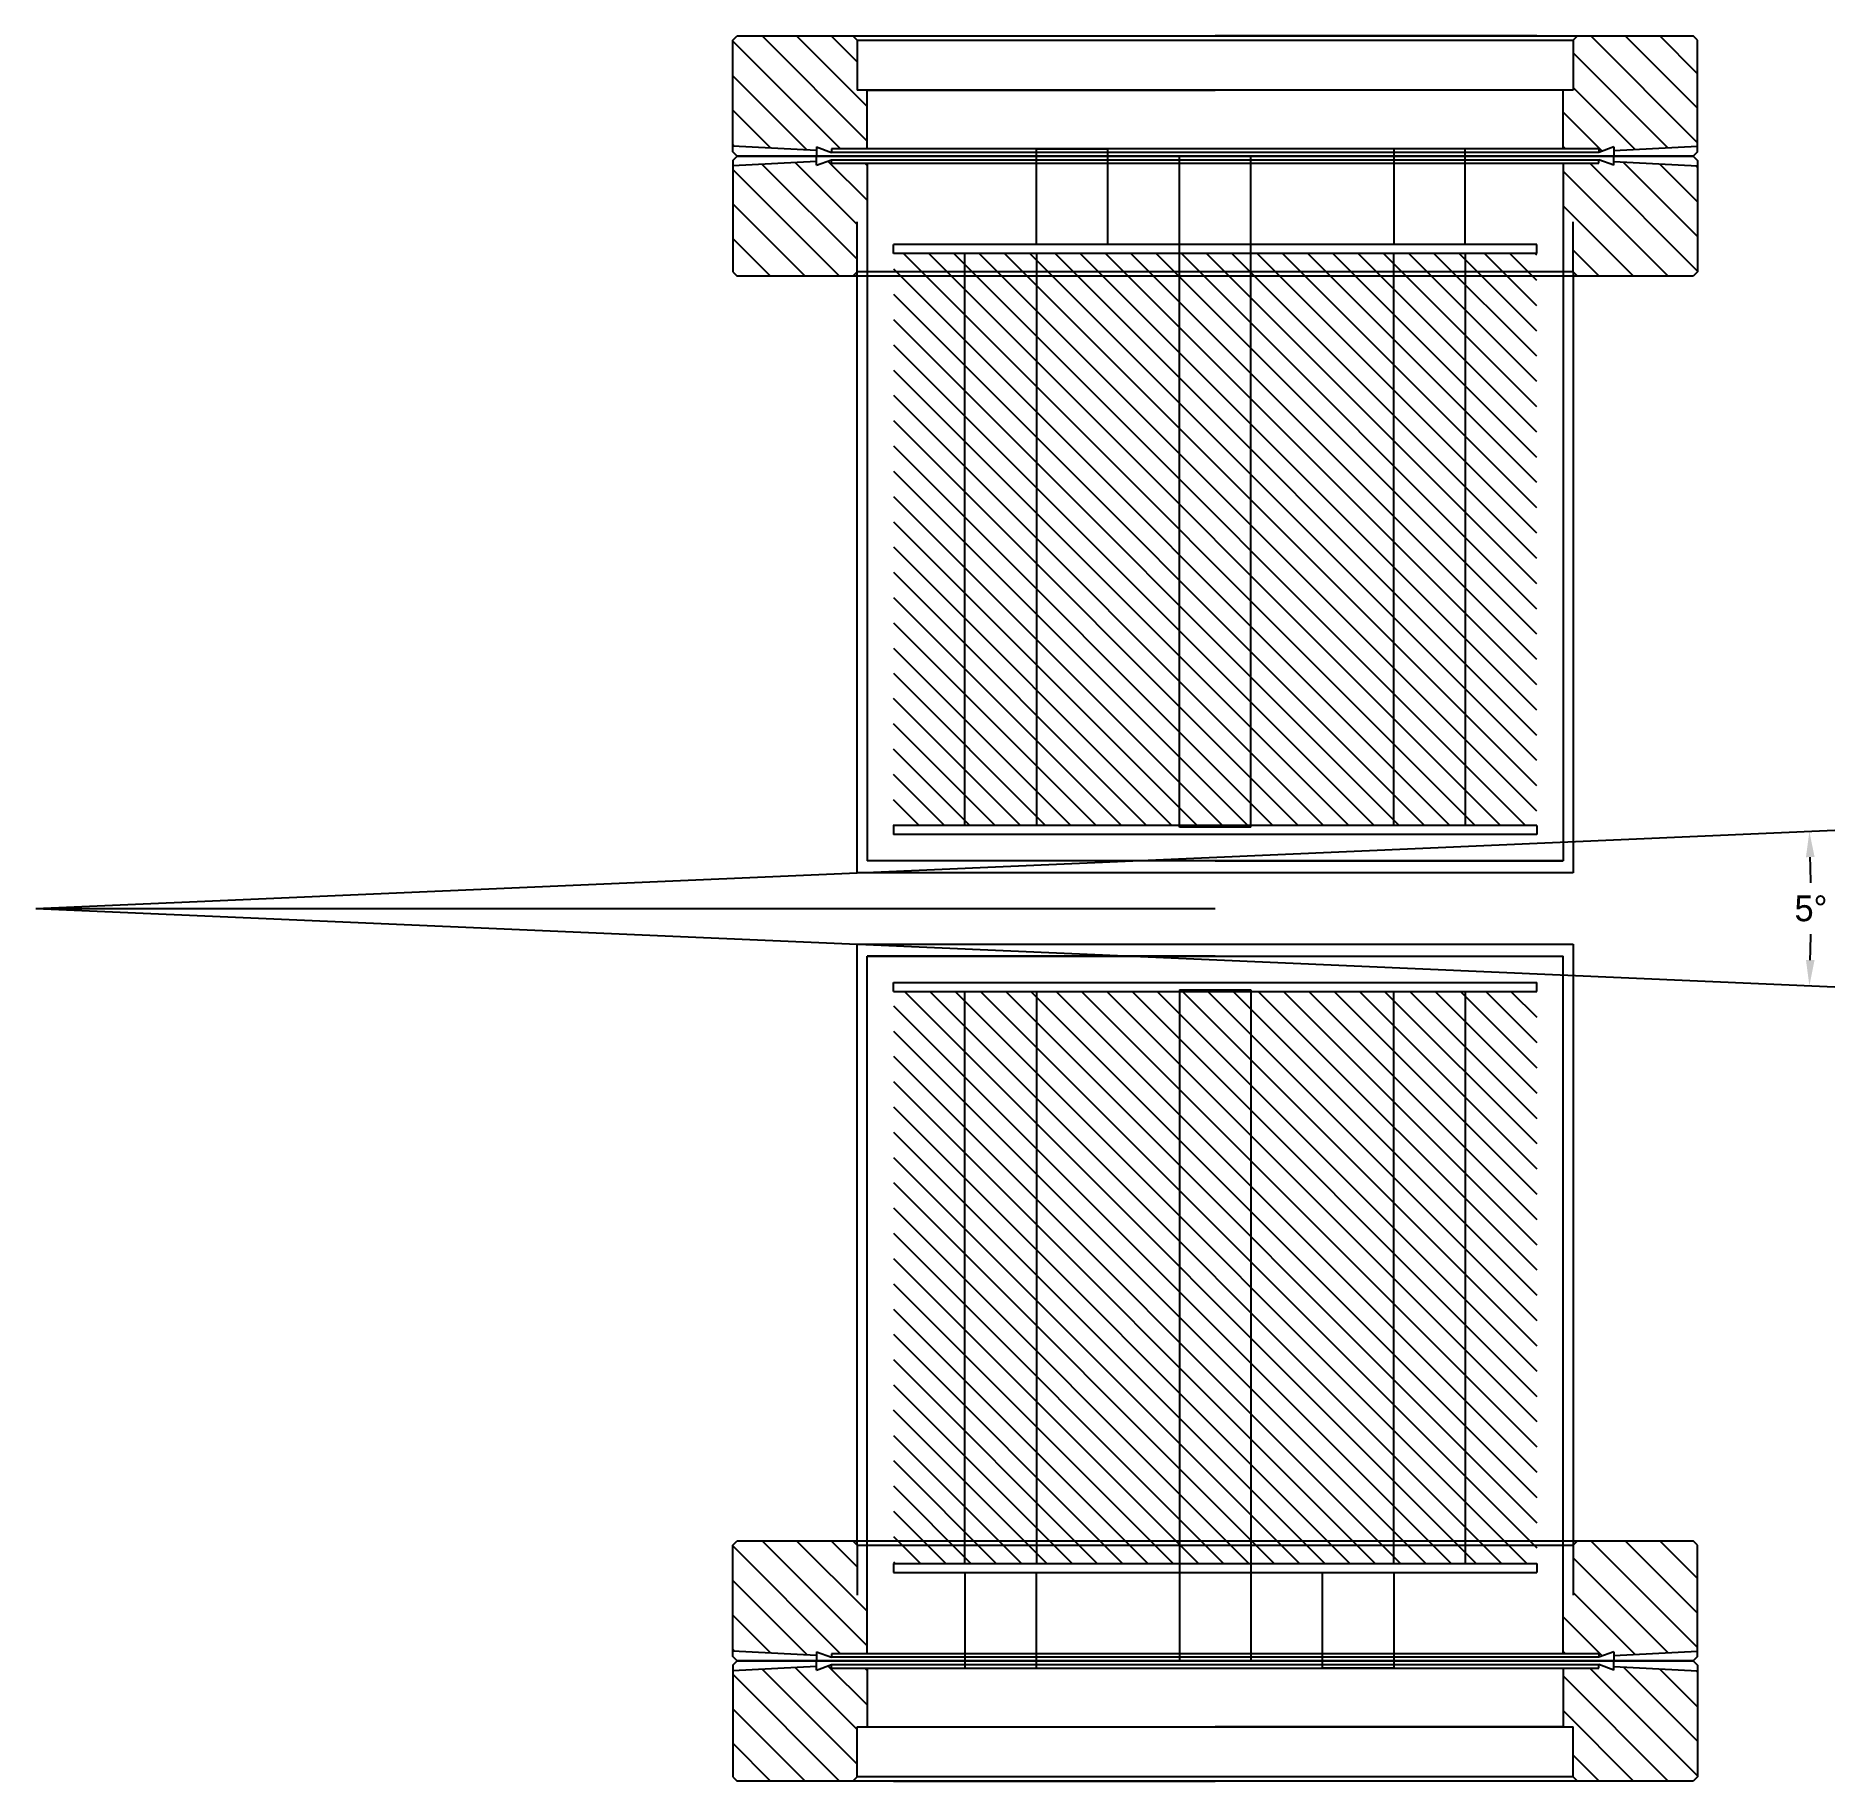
# Model space of a CAD drawing. Header units: inches. Extents: x 40 to 191, y -21 to 51.
# Drawn here: x 174.88 to 187.46, y 38.15 to 50.36 of the extents above; entities that cross this region are included whole.
import ezdxf

# ---------------------------------------------------------------- set-up
doc = ezdxf.new("R2010")
doc.units = ezdxf.units.IN
doc.header["$MEASUREMENT"] = 0
doc.dimstyles.get("Standard").update_dxf_attribs({"dimtxt": 0.18, "dimasz": 0.18, "dimexe": 0.18, "dimexo": 0.0625, "dimgap": 0.09, "dimtad": 0, "dimtih": 1, "dimtoh": 1, "dimdec": 4, "dimzin": 0, "dimdsep": 46, "dimtxsty": 'Standard', "dimcen": 0.09, "dimadec": 0, "dimazin": 0, "dimtfac": 1, "dimtdec": 4, "dimtofl": 0, "dimtmove": 0, "dimatfit": 3, "dimfxl": 1, "dimtolj": 1, "dimtzin": 0, "dimarcsym": 0})

msp = doc.modelspace()

# ---------------------------------------------------------------- blocks, each defined once
blk = doc.blocks.new('*D28')
at = {"color": 0, "lineweight": -2, "transparency": 16777216}
for p, q in [((180.683, 44.51), (187.463, 44.805)), ((180.683, 44.005), (187.463, 43.71))]:
    blk.add_line(p, q, dxfattribs=at)
for start, end in [(0.8304, 1.6613), (358.3385, 359.1695)]:
    blk.add_arc((174.876, 44.257), 12.419, start, end, dxfattribs=at)
at = {"color": 0, "transparency": 16777216}
for points in [[(187.26, 44.616), (187.32, 44.618), (187.284, 44.797)], [(187.32, 43.896), (187.26, 43.898), (187.284, 43.717)]]:
    blk.add_solid(points, dxfattribs=at)
at = {"layer": 'Defpoints', "color": 0, "transparency": 16777216}
for p in [(180.621, 44.507), (174.876, 44.257), (174.876, 44.257), (187.294, 44.077), (180.621, 44.007)]:
    blk.add_point(p, dxfattribs=at)
at = {"color": 0, "transparency": 16777216, "insert": (187.295, 44.257), "char_height": 0.18, "attachment_point": 5}
blk.add_mtext('\\A1;5°', dxfattribs=at)

# ---------------------------------------------------------------- dimensions: what is measured, and where the dimension line sits
dim = msp.add_angular_dim_2l(base=(187.29395, 44.07724), line1=((174.876, 44.25729), (180.6206, 44.00729)), line2=((174.876, 44.25729), (180.62101, 44.50729)), dimstyle='Standard')
dim.commit()
dim.dimension.update_dxf_attribs({"geometry": '*D28', "text_midpoint": (187.29526, 44.25727)})

# ---------------------------------------------------------------- hatches: boundary and pattern name
h = msp.add_hatch()
h.set_pattern_fill('ANSI31', color=1, angle=270)
h.set_pattern_definition([(315, (209.43217, 23.70993), (0.08838835, 0.08838835), [])])
h.paths.add_polyline_path([(185.376, 44.83829), (185.376, 48.83829), (184.876, 48.83829), (184.876, 44.83829)])
h.paths.add_polyline_path([(184.876, 44.83829), (184.876, 48.83829), (184.376, 48.83829), (184.376, 44.83829)])
h.paths.add_polyline_path([(184.376, 44.83829), (184.376, 48.83829), (181.876, 48.83829), (181.876, 44.83829)])
h.paths.add_polyline_path([(181.876, 44.83829), (181.876, 48.83829), (181.376, 48.83829), (181.376, 44.83829)])
h.paths.add_polyline_path([(181.376, 44.83829), (181.376, 48.83829), (180.876, 48.83829), (180.876, 44.83829)])
h = msp.add_hatch()
h.set_pattern_fill('ANSI31', color=1, angle=90)
h.set_pattern_definition([(135, (156.81983, 64.80466), (-0.08838835, -0.08838835), [])])
h.paths.add_polyline_path([(180.876, 43.67629), (180.876, 39.67629), (181.376, 39.67629), (181.376, 43.67629)])
h.paths.add_polyline_path([(181.376, 43.67629), (181.376, 39.67629), (181.876, 39.67629), (181.876, 43.67629)])
h.paths.add_polyline_path([(181.876, 43.67629), (181.876, 39.67629), (184.376, 39.67629), (184.376, 43.67629)])
h.paths.add_polyline_path([(184.376, 43.67629), (184.376, 39.67629), (184.876, 39.67629), (184.876, 43.67629)])
h.paths.add_polyline_path([(184.876, 43.67629), (184.876, 39.67629), (185.376, 39.67629), (185.376, 43.67629)])

# ---------------------------------------------------------------- linework, layer by layer
at = {"color": 7, "linetype": 'Continuous'}
for p, q in [((179.751, 50.33029), (179.781, 50.36029)), ((179.781, 50.36029), (186.471, 50.36029)), ((180.591, 50.36029), (180.621, 50.33029)), ((185.661, 50.36029), (185.631, 50.33029)), ((186.501, 50.33029), (186.471, 50.36029)), ((179.751, 49.589), (179.751, 50.33029)), ((180.621, 50.33029), (185.631, 50.33029)), ((180.621, 50.33029), (180.621, 49.98029)), ((185.631, 50.33029), (185.631, 49.98029)), ((186.501, 49.589), (186.501, 50.33029)), ((185.631, 49.98029), (180.621, 49.98029)), ((180.691, 49.57029), (180.691, 49.98029)), ((185.561, 49.57029), (185.561, 49.98029)), ((180.336, 49.55834), (179.751, 49.589)), ((180.33601, 49.48224), (179.75101, 49.45159)), ((179.75114, 49.55029), (179.75114, 49.58899)), ((179.78115, 49.52029), (179.75114, 49.55029)), ((179.75115, 49.49029), (179.78115, 49.52029)), ((179.75115, 49.49029), (179.75115, 49.45159)), ((186.47086, 49.52029), (179.78115, 49.52029)), ((179.78115, 49.52029), (186.47085, 49.52029)), ((180.336, 49.58451), (180.441, 49.54629)), ((180.336, 49.58451), (180.336, 49.55834)), ((180.33601, 49.45608), (180.44101, 49.49429)), ((180.33601, 49.45608), (180.33601, 49.48224)), ((180.33617, 49.55833), (180.33617, 49.52029)), ((180.33618, 49.48225), (180.33618, 49.52029)), ((185.811, 49.57029), (180.441, 49.57029)), ((180.441, 49.57029), (180.441, 49.54629)), ((185.811, 49.54629), (180.441, 49.54629)), ((180.44101, 49.47029), (180.44101, 49.49429)), ((180.44101, 49.49429), (185.81101, 49.49429)), ((180.44101, 49.47029), (185.81101, 49.47029)), ((180.69101, 49.47029), (180.69101, 49.06029)), ((185.56101, 49.47029), (185.56101, 49.06029)), ((185.916, 49.58451), (185.811, 49.54629)), ((185.811, 49.57029), (185.811, 49.54629)), ((185.91601, 49.45608), (185.81101, 49.49429)), ((185.81101, 49.47029), (185.81101, 49.49429)), ((185.91582, 49.55833), (185.91582, 49.52029)), ((185.91583, 49.48225), (185.91583, 49.52029)), ((185.916, 49.55834), (186.501, 49.589)), ((185.916, 49.58451), (185.916, 49.55834)), ((185.91601, 49.48224), (186.50101, 49.45159)), ((185.91601, 49.45608), (185.91601, 49.48224)), ((186.50085, 49.55029), (186.47085, 49.52029)), ((186.47086, 49.52029), (186.50086, 49.49029)), ((186.50085, 49.55029), (186.50085, 49.58899)), ((186.50086, 49.49029), (186.50086, 49.45159)), ((179.75101, 49.45159), (179.75101, 48.71029)), ((186.50101, 49.45159), (186.50101, 48.71029)), ((180.62101, 48.71029), (180.62101, 49.06029)), ((185.63101, 48.71029), (185.63101, 49.06029)), ((179.75101, 48.71029), (179.78101, 48.68029)), ((186.47101, 48.68029), (179.78101, 48.68029)), ((180.59101, 48.68029), (180.62101, 48.71029)), ((185.63101, 48.71029), (180.62101, 48.71029)), ((185.66101, 48.68029), (185.63101, 48.71029)), ((186.50101, 48.71029), (186.47101, 48.68029)), ((179.75099, 39.80429), (179.78099, 39.83429)), ((179.75099, 39.063), (179.75099, 39.80429)), ((179.78099, 39.83429), (186.47099, 39.83429)), ((180.59099, 39.83429), (180.62099, 39.80429)), ((180.62099, 39.80429), (185.63099, 39.80429)), ((180.62099, 39.80429), (180.62099, 39.45429)), ((185.66099, 39.83429), (185.63099, 39.80429)), ((185.63099, 39.80429), (185.63099, 39.45429)), ((186.50099, 39.80429), (186.47099, 39.83429)), ((186.50099, 39.063), (186.50099, 39.80429)), ((180.69099, 39.04429), (180.69099, 39.45429)), ((185.56099, 39.04429), (185.56099, 39.45429)), ((180.33599, 39.03234), (179.75099, 39.063)), ((179.75114, 39.02429), (179.75114, 39.06299)), ((179.78114, 38.99429), (179.75114, 39.02429)), ((180.33599, 39.05851), (180.44099, 39.02029)), ((180.33599, 39.05851), (180.33599, 39.03234)), ((180.33617, 39.03233), (180.33617, 38.99429)), ((185.81099, 39.04429), (180.44099, 39.04429)), ((180.44099, 39.04429), (180.44099, 39.02029)), ((185.91599, 39.05851), (185.81099, 39.02029)), ((185.81099, 39.04429), (185.81099, 39.02029)), ((185.91582, 39.03233), (185.91582, 38.99429)), ((185.91599, 39.03234), (186.50099, 39.063)), ((185.91599, 39.05851), (185.91599, 39.03234)), ((186.50085, 39.02429), (186.47085, 38.99429)), ((186.50085, 39.02429), (186.50085, 39.06299)), ((180.336, 38.95624), (179.751, 38.92559)), ((179.751, 38.92559), (179.751, 38.18429)), ((179.75114, 38.96429), (179.78115, 38.99429)), ((179.75114, 38.96429), (179.75114, 38.92559)), ((179.78114, 38.99429), (186.47085, 38.99429)), ((186.47085, 38.99429), (179.78115, 38.99429)), ((180.336, 38.93008), (180.441, 38.96829)), ((180.336, 38.93008), (180.336, 38.95624)), ((180.33617, 38.95625), (180.33617, 38.99429)), ((185.81099, 39.02029), (180.44099, 39.02029)), ((180.441, 38.94429), (180.441, 38.96829)), ((180.441, 38.96829), (185.811, 38.96829)), ((180.441, 38.94429), (185.811, 38.94429)), ((180.691, 38.94429), (180.691, 38.53429)), ((185.561, 38.94429), (185.561, 38.53429)), ((185.916, 38.93008), (185.811, 38.96829)), ((185.811, 38.94429), (185.811, 38.96829)), ((185.91582, 38.95625), (185.91582, 38.99429)), ((185.916, 38.95624), (186.501, 38.92559)), ((185.916, 38.93008), (185.916, 38.95624)), ((186.47085, 38.99429), (186.50085, 38.96429)), ((186.50085, 38.96429), (186.50085, 38.92559)), ((186.501, 38.92559), (186.501, 38.18429)), ((180.621, 38.18429), (180.621, 38.53429)), ((180.621, 38.53429), (185.631, 38.53429)), ((185.631, 38.18429), (185.631, 38.53429)), ((179.751, 38.18429), (179.781, 38.15429)), ((186.471, 38.15429), (179.781, 38.15429)), ((180.591, 38.15429), (180.621, 38.18429)), ((185.631, 38.18429), (180.621, 38.18429)), ((185.661, 38.15429), (185.631, 38.18429)), ((186.501, 38.18429), (186.471, 38.15429))]:
    msp.add_line(p, q, dxfattribs=at)
at = {"color": 2, "linetype": 'Continuous'}
for p, q in [((180.691, 49.62572), (179.95642, 50.36029)), ((180.691, 49.86727), (180.19798, 50.36029)), ((180.621, 50.17883), (180.43954, 50.36029)), ((186.501, 49.61311), (185.75382, 50.36029)), ((186.501, 49.85467), (185.99537, 50.36029)), ((186.501, 50.09623), (186.23693, 50.36029)), ((180.50486, 49.57029), (179.751, 50.32416)), ((186.29438, 49.57817), (185.631, 50.24155)), ((180.2719, 49.5617), (179.751, 50.0826)), ((186.06485, 49.56614), (185.631, 49.99999)), ((180.01698, 49.57506), (179.751, 49.84104)), ((185.83457, 49.55487), (185.561, 49.82844)), ((179.76206, 49.58842), (179.751, 49.59948)), ((180.18716, 49.47444), (180.62101, 49.04059)), ((180.41744, 49.48572), (180.69101, 49.21215)), ((180.67442, 49.47029), (180.69101, 49.45371)), ((185.57758, 49.57029), (185.561, 49.58688)), ((185.74714, 49.47029), (186.50101, 48.71643)), ((185.98011, 49.47888), (186.50101, 48.95799)), ((179.75101, 49.42748), (180.49819, 48.68029)), ((179.95763, 49.46241), (180.62101, 48.79903)), ((185.56101, 49.41487), (186.29558, 48.68029)), ((186.23503, 49.46553), (186.50101, 49.19954)), ((186.48994, 49.45217), (186.50101, 49.4411)), ((179.75101, 49.18592), (180.25663, 48.68029)), ((185.56101, 49.17331), (186.05403, 48.68029)), ((179.75101, 48.94436), (180.01507, 48.68029)), ((185.63101, 48.86175), (185.81247, 48.68029)), ((180.50486, 39.04429), (179.75099, 39.79816)), ((180.69099, 39.09972), (179.95641, 39.83429)), ((180.69099, 39.34127), (180.19797, 39.83429)), ((180.62099, 39.65283), (180.43953, 39.83429)), ((186.50099, 39.08711), (185.75381, 39.83429)), ((186.50099, 39.32867), (185.99537, 39.83429)), ((186.50099, 39.57023), (186.23692, 39.83429)), ((186.29437, 39.05217), (185.63099, 39.71555)), ((180.27189, 39.0357), (179.75099, 39.5566)), ((186.06484, 39.04014), (185.63099, 39.47399)), ((180.01697, 39.04906), (179.75099, 39.31504)), ((185.83456, 39.02887), (185.56099, 39.30244)), ((179.76206, 39.06242), (179.75099, 39.07348)), ((185.57758, 39.04429), (185.56099, 39.06088)), ((179.751, 38.90148), (180.49818, 38.15429)), ((179.95762, 38.93641), (180.621, 38.27303)), ((180.18715, 38.94844), (180.621, 38.51459)), ((180.41743, 38.95972), (180.691, 38.68615)), ((180.67441, 38.94429), (180.691, 38.92771)), ((185.74713, 38.94429), (186.501, 38.19043)), ((185.9801, 38.95288), (186.501, 38.43199)), ((186.23502, 38.93953), (186.501, 38.67354)), ((186.48994, 38.92617), (186.501, 38.9151)), ((185.561, 38.88887), (186.29558, 38.15429)), ((179.751, 38.65992), (180.25662, 38.15429)), ((185.561, 38.64731), (186.05402, 38.15429)), ((179.751, 38.41836), (180.01507, 38.15429)), ((185.631, 38.33575), (185.81246, 38.15429))]:
    msp.add_line(p, q, dxfattribs=at)
for p, q in [((185.376, 50.36029), (183.126, 50.36029)), ((180.691, 49.98029), (183.126, 49.98029)), ((183.126, 49.52029), (181.5426, 49.52029)), ((182.876, 44.82529), (182.876, 49.52029)), ((186.47085, 49.52029), (183.126, 49.52029)), ((183.126, 49.52029), (184.7094, 49.52029)), ((183.376, 44.82529), (183.376, 49.52029)), ((180.69101, 49.06029), (180.69101, 44.59029)), ((185.56101, 49.06029), (185.56101, 44.59029)), ((180.62101, 44.59029), (180.62101, 48.71029)), ((185.63101, 48.71029), (185.63101, 44.59029)), ((183.126, 44.82529), (182.876, 44.82529)), ((183.376, 44.82529), (183.126, 44.82529)), ((180.62101, 44.50729), (180.62101, 44.59029)), ((183.12601, 44.59029), (180.69101, 44.59029)), ((183.12601, 44.59029), (185.56101, 44.59029)), ((185.56101, 44.59029), (183.12601, 44.59029)), ((185.63101, 44.59029), (185.6314, 44.50729)), ((174.876, 44.25729), (180.62101, 44.50729)), ((185.6314, 44.50729), (180.62101, 44.50729)), ((174.876, 44.25729), (183.126, 44.25729)), ((174.876, 44.25729), (180.6206, 44.00729)), ((180.62099, 43.92429), (180.6206, 44.00729)), ((180.6206, 44.00729), (185.63099, 44.00729)), ((185.63099, 44.00729), (185.63099, 43.92429)), ((180.62099, 39.80429), (180.62099, 43.92429)), ((183.12599, 43.92429), (180.69099, 43.92429)), ((180.69099, 39.45429), (180.69099, 43.92429)), ((180.69099, 43.92429), (183.12599, 43.92429)), ((183.12599, 43.92429), (185.56099, 43.92429)), ((185.56099, 39.45429), (185.56099, 43.92429)), ((185.63099, 43.92429), (185.63099, 39.80429)), ((182.876, 43.68929), (182.876, 38.99429)), ((182.876, 43.68929), (183.126, 43.68929)), ((183.126, 43.68929), (183.376, 43.68929)), ((183.376, 43.68929), (183.376, 38.99429)), ((179.78115, 38.99429), (183.126, 38.99429)), ((183.126, 38.99429), (181.5426, 38.99429)), ((183.126, 38.99429), (184.7094, 38.99429)), ((185.561, 38.53429), (183.126, 38.53429)), ((180.876, 38.15429), (183.126, 38.15429))]:
    msp.add_line(p, q)
at = {"color": 2}
for p, q in [((181.876, 48.90129), (181.876, 49.57029)), ((181.876, 49.57029), (182.376, 49.57029)), ((182.376, 48.90129), (182.376, 49.57029)), ((184.876, 49.57029), (184.376, 49.57029)), ((184.376, 49.57029), (184.376, 48.90129)), ((184.876, 48.90129), (184.876, 49.57029)), ((181.376, 39.61329), (181.376, 38.94429)), ((181.876, 38.94429), (181.876, 39.61329)), ((183.876, 39.61329), (183.876, 38.94429)), ((184.376, 39.61329), (184.376, 38.94429)), ((181.376, 38.94429), (181.876, 38.94429)), ((184.376, 38.94429), (183.876, 38.94429))]:
    msp.add_line(p, q, dxfattribs=at)
at = {"color": 3}
for p, q in [((185.376, 48.90129), (180.876, 48.90129)), ((180.876, 48.83829), (180.876, 48.90129)), ((185.376, 48.83829), (185.376, 48.90129)), ((185.376, 48.83829), (180.876, 48.83829)), ((185.376, 44.83829), (180.876, 44.83829)), ((180.876, 44.83829), (180.876, 44.77529)), ((185.376, 44.83829), (185.376, 44.77529)), ((185.376, 44.77529), (180.876, 44.77529)), ((180.876, 43.67629), (180.876, 43.73929)), ((180.876, 43.73929), (185.376, 43.73929)), ((185.376, 43.67629), (185.376, 43.73929)), ((180.876, 43.67629), (185.376, 43.67629)), ((180.876, 39.67629), (180.876, 39.61329)), ((180.876, 39.67629), (185.376, 39.67629)), ((185.376, 39.67629), (185.376, 39.61329)), ((180.876, 39.61329), (185.376, 39.61329))]:
    msp.add_line(p, q, dxfattribs=at)
at = {"color": 4}
for p, q in [((181.376, 44.83829), (181.376, 48.83829)), ((181.876, 48.83829), (181.876, 44.83829)), ((184.376, 44.83829), (184.376, 48.83829)), ((184.876, 48.83829), (184.876, 44.83829)), ((181.376, 39.67629), (181.376, 43.67629)), ((181.876, 43.67629), (181.876, 39.67629)), ((184.376, 39.67629), (184.376, 43.67629)), ((184.876, 43.67629), (184.876, 39.67629))]:
    msp.add_line(p, q, dxfattribs=at)

msp.set_redraw_order([(e.dxf.handle, doc.entitydb.next_handle()) for e in msp.query("TEXT MTEXT ATTDEF DIMENSION ARC_DIMENSION")])  # texts and dimensions are drawn at this point

doc.saveas('drawing.dxf')
